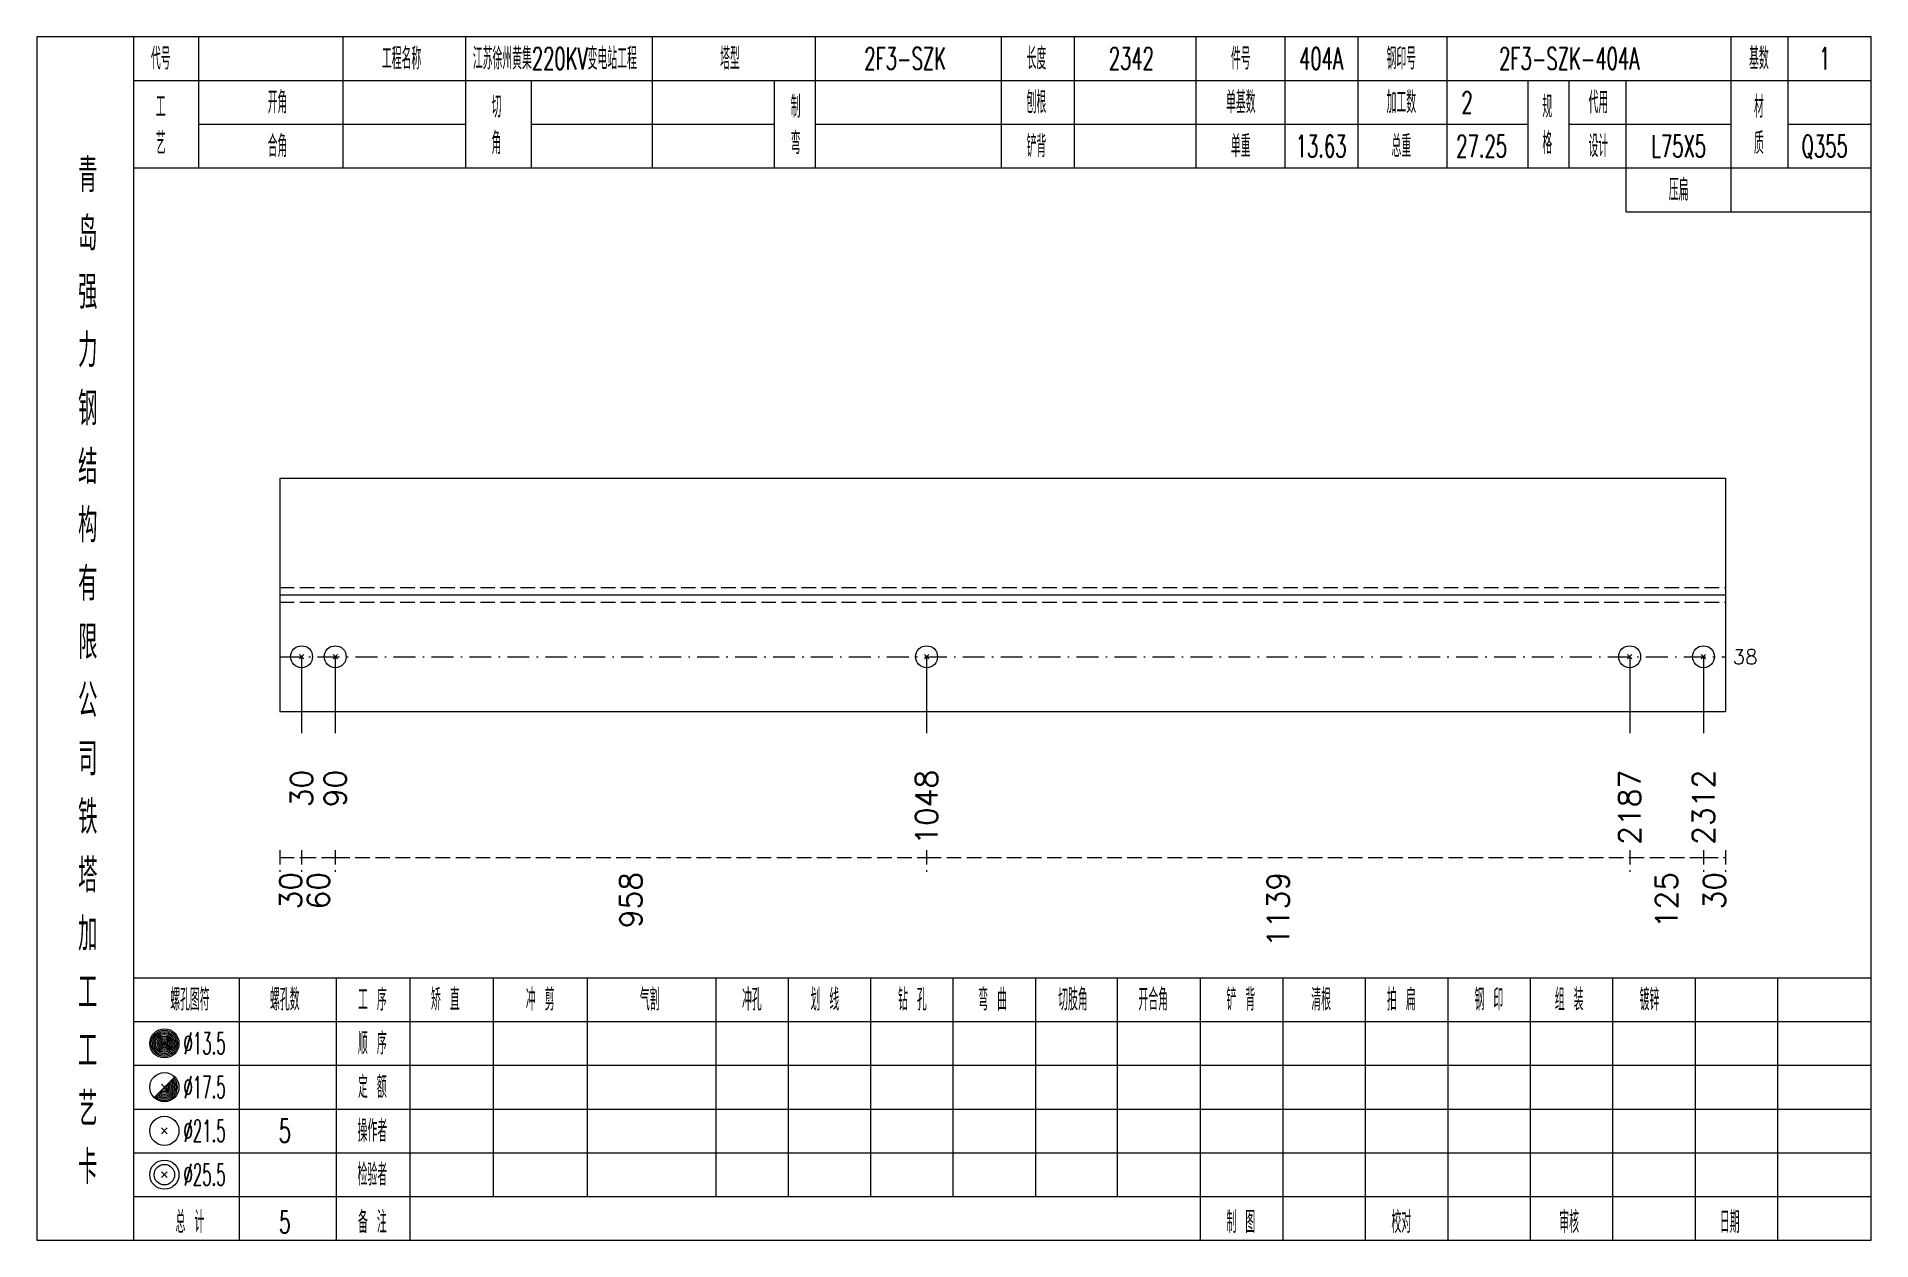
# Model space of a CAD drawing. Extents: x 0 to 4623, y -1159 to 4890.
# Drawn here: x 0 to 251.4, y 2925 to 3090 of the extents above; entities that cross this region are included whole.
import ezdxf
from ezdxf.enums import TextEntityAlignment as Align

# ---------------------------------------------------------------- set-up
doc = ezdxf.new("R2010")
doc.units = 0
doc.header["$MEASUREMENT"] = 0
doc.linetypes.add('一点画线', pattern=[5.2, 3, -1, 0.2, -1])
doc.linetypes.add('虚线', pattern=[2.75, 2, -0.75])
doc.layers.get('0').update_dxf_attribs({"linetype": 'CONTINUOUS', "lineweight": 25})
for name, color, linetype, lineweight in [('1', 7, 'CONTINUOUS', 25), ('4', 7, 'CONTINUOUS', 25), ('5', 7, 'CONTINUOUS', 25)]:
    doc.layers.add(name, color=color, linetype=linetype, lineweight=lineweight)
doc.styles.get("Standard").update_dxf_attribs({"font": 'simplex.shx', "width": 0.7, "height": 3, "bigfont": 'gbhzfs.shx'})

msp = doc.modelspace()

# ---------------------------------------------------------------- texts
at = {"color": 7, "linetype": 'Continuous', "lineweight": 13}
msp.add_text('38', height=2, dxfattribs=at).set_placement((232.4, 3005), align=Align.MIDDLE_LEFT)
at = {"color": 8, "linetype": 'Continuous', "lineweight": 9}
for s, p in [('30', (34.8, 2975.5)), ('60', (38.606, 2975.5)), ('958', (81.429, 2975.5)), ('1139', (170.118, 2975.5)), ('125', (223.345, 2975.5)), ('30', (229.9, 2975.5))]:
    msp.add_text(s, height=3, rotation=90, dxfattribs=at).set_placement(p, align=Align.MIDDLE_RIGHT)
at = {"layer": '1', "color": 7, "linetype": 'Continuous', "lineweight": 13}
for s, p in [('30', (36.3, 2989.5)), ('90', (40.913, 2989.5)), ('1048', (121.946, 2989.5)), ('2187', (218.289, 2989.5)), ('2312', (228.4, 2989.5))]:
    msp.add_text(s, height=3, rotation=90, dxfattribs=at).set_placement(p, align=Align.MIDDLE_RIGHT)
at = {"layer": '4', "color": 1, "linetype": 'Continuous', "lineweight": 13}
for s, height, width, p in [('代号', 3, 0.6, (17, 3087)), ('工程名称', 3, 0.6, (50, 3087)), ('江苏徐州黄集220KV变电站工程', 3, 0.6, (71, 3087)), ('塔型', 3, 0.6, (95, 3087)), ('2F3-SZK', 3, 0.6, (119, 3087)), ('长度', 3, 0.6, (137, 3087)), ('2342', 3, 0.6, (150, 3087)), ('件号', 3, 0.6, (165, 3087)), ('404A', 3, 0.6, (176, 3087)), ('钢印号', 3, 0.6, (187, 3087)), ('2F3-SZK-404A', 3, 0.6, (210, 3087)), ('基数', 3, 0.6, (236, 3087)), ('1', 3, 0.6, (245, 3087)), ('开角', 3, 0.6, (33, 3081)), ('制', 3, 0.6, (104, 3080.4)), ('刨根', 3, 0.6, (137, 3081)), ('单基数', 3, 0.6, (165, 3081)), ('加工数', 3, 0.6, (187, 3081)), ('2', 3, 0.6, (196, 3081)), ('规', 3, 0.6, (207, 3080.4)), ('代用', 3, 0.6, (214, 3081)), ('材', 3, 0.6, (236, 3080.4)), ('工', 3, 0.6, (17, 3080.4)), ('切', 3, 0.6, (63, 3080.4)), ('艺', 3, 0.6, (17, 3075.4)), ('角', 3, 0.6, (63, 3075.4)), ('弯', 3, 0.6, (104, 3075.4)), ('格', 3, 0.6, (207, 3075.4)), ('质', 3, 0.6, (236, 3075.4)), ('合角', 3, 0.6, (33, 3075)), ('铲背', 3, 0.6, (137, 3075)), ('单重', 3, 0.6, (165, 3075)), ('13.63', 3, 0.6, (176, 3075)), ('总重', 3, 0.6, (187, 3075)), ('27.25', 3, 0.6, (198, 3075)), ('设计', 3, 0.6, (214, 3075)), ('L75X5', 3, 0.6, (225, 3075)), ('Q355', 3, 0.6, (245, 3075)), ('青', 4.6, 0.8, (7, 3071)), ('压扁', 3, 0.6, (225, 3069)), ('岛', 4.6, 0.8, (7, 3063)), ('强', 4.6, 0.8, (7, 3055)), ('力', 4.6, 0.8, (7, 3047)), ('钢', 4.6, 0.8, (7, 3039)), ('结', 4.6, 0.8, (7, 3031)), ('构', 4.6, 0.8, (7, 3023)), ('有', 4.6, 0.8, (7, 3015)), ('限', 4.6, 0.8, (7, 3007)), ('公', 4.6, 0.8, (7, 2999)), ('司', 4.6, 0.8, (7, 2991)), ('铁', 4.6, 0.8, (7, 2983)), ('塔', 4.6, 0.8, (7, 2975)), ('加', 4.6, 0.8, (7, 2967)), ('工', 4.6, 0.8, (7, 2959)), ('螺孔图符', 3, 0.6, (21, 2958)), ('螺孔数', 3, 0.6, (34, 2958)), ('工 序', 3, 0.6, (46, 2958)), ('矫 直', 3, 0.6, (56, 2958)), ('冲 剪', 3, 0.6, (69, 2958)), ('气割', 3, 0.6, (84, 2958)), ('冲孔', 3, 0.6, (98, 2958)), ('划 线', 3, 0.6, (108, 2958)), ('钻 孔', 3, 0.6, (120, 2958)), ('弯 曲', 3, 0.6, (131, 2958)), ('切肢角', 3, 0.6, (142, 2958)), ('开合角', 3, 0.6, (153, 2958)), ('铲 背', 3, 0.6, (165, 2958)), ('清根', 3, 0.6, (176, 2958)), ('拍 扁', 3, 0.6, (187, 2958)), ('钢 印', 3, 0.6, (199, 2958)), ('组 装', 3, 0.6, (210, 2958)), ('镀锌', 3, 0.6, (221, 2958)), ('工', 4.6, 0.8, (7, 2951)), ('%%C13.5', 3, 0.5, (23, 2952)), ('顺 序', 3, 0.6, (46, 2952)), ('%%C17.5', 3, 0.5, (23, 2946)), ('定 额', 3, 0.6, (46, 2946)), ('艺', 4.6, 0.8, (7, 2943)), ('%%C21.5', 3, 0.5, (23, 2940)), ('5', 3.2, 0.6, (34, 2940)), ('操作者', 3, 0.6, (46, 2940)), ('卡', 4.6, 0.8, (7, 2935)), ('%%C25.5', 3, 0.5, (23, 2934)), ('检验者', 3, 0.6, (46, 2934)), ('总 计', 3, 0.6, (21, 2927.5)), ('5', 3, 0.6, (34, 2927.5)), ('备 注', 3, 0.6, (46, 2927.5)), ('制 图', 3, 0.6, (165, 2927.5)), ('校对', 3, 0.6, (187, 2927.5)), ('审核', 3, 0.6, (210, 2927.5)), ('日期', 3, 0.6, (232, 2927.5))]:
    msp.add_text(s, height=height, dxfattribs=dict(at, width=width)).set_placement(p, align=Align.MIDDLE_CENTER)

# ---------------------------------------------------------------- blocks, each defined once
blk = doc.blocks.new('孔21.5')
at = {"layer": '5', "color": 7, "linetype": 'Continuous', "lineweight": 13}
for p, q in [((-0.2, -0.2), (0.2, 0.2)), ((-0.2, 0.2), (0.2, -0.2))]:
    blk.add_line(p, q, dxfattribs=at)
blk.add_circle((0, 0), 1, dxfattribs=at)

# ---------------------------------------------------------------- linework, layer by layer
at = {"color": 7, "linetype": 'Continuous', "lineweight": 18}
for p, q in [((33.3, 3029.5), (33.3, 2997.5)), ((33.3, 3029.5), (231.4, 3029.5)), ((231.4, 3029.5), (231.4, 2997.5)), ((33.3, 3013.5), (231.4, 3013.5))]:
    msp.add_line(p, q, dxfattribs=at)
at = {"color": 1, "linetype": '虚线', "lineweight": 18}
for p, q in [((33.3, 3014.5), (231.4, 3014.5)), ((33.3, 3012.5), (231.4, 3012.5))]:
    msp.add_line(p, q, dxfattribs=at)
at = {"color": 3, "linetype": '一点画线', "lineweight": 13}
msp.add_line((33.3, 3005), (231.4, 3005), dxfattribs=at)
at = {"color": 7, "linetype": 'Continuous', "lineweight": 13}
for p, q in [((36.3, 3005), (36.3, 2994.5)), ((40.913, 3005), (40.913, 2994.5)), ((121.946, 3005), (121.946, 2994.5)), ((218.289, 3005), (218.289, 2994.5)), ((228.4, 3005), (228.4, 2994.5))]:
    msp.add_line(p, q, dxfattribs=at)
at = {"color": 8, "linetype": '虚线', "lineweight": 9}
for p, q in [((33.3, 2978.5), (33.3, 2975.5)), ((33.3, 2977.5), (36.3, 2977.5)), ((36.3, 2978.5), (36.3, 2975.5)), ((36.3, 2978.5), (36.3, 2975.5)), ((36.3, 2977.5), (40.913, 2977.5)), ((40.913, 2978.5), (40.913, 2975.5)), ((40.913, 2978.5), (40.913, 2975.5)), ((40.913, 2977.5), (121.946, 2977.5)), ((121.946, 2978.5), (121.946, 2975.5)), ((121.946, 2978.5), (121.946, 2975.5)), ((121.946, 2977.5), (218.289, 2977.5)), ((218.289, 2978.5), (218.289, 2975.5)), ((218.289, 2978.5), (218.289, 2975.5)), ((218.289, 2977.5), (228.4, 2977.5)), ((228.4, 2978.5), (228.4, 2975.5)), ((228.4, 2978.5), (228.4, 2975.5)), ((228.4, 2977.5), (231.4, 2977.5)), ((231.4, 2978.5), (231.4, 2975.5))]:
    msp.add_line(p, q, dxfattribs=at)
at = {"layer": '1', "color": 7, "linetype": 'Continuous', "lineweight": 18}
msp.add_line((33.3, 2997.5), (231.4, 2997.5), dxfattribs=at)
at = {"layer": '4', "color": 1, "linetype": 'Continuous', "lineweight": 18}
for p, q in [((13.3, 2925), (13.3, 3090)), ((22.2, 3072), (22.2, 3090)), ((42, 3072), (42, 3090)), ((58.8, 3072), (58.8, 3090)), ((84.4, 3072), (84.4, 3090)), ((106.7, 3072), (106.7, 3090)), ((132.2, 3072), (132.2, 3090)), ((142.2, 3072), (142.2, 3090)), ((158.9, 3072), (158.9, 3090)), ((171.1, 3072), (171.1, 3090)), ((181.1, 3072), (181.1, 3090)), ((193.3, 3072), (193.3, 3090)), ((232.2, 3066), (232.2, 3090)), ((240, 3072), (240, 3090)), ((13.3, 3084), (251.4, 3084)), ((67.8, 3072), (67.8, 3084)), ((101.1, 3072), (101.1, 3084)), ((204.4, 3072), (204.4, 3084)), ((210, 3072), (210, 3084)), ((217.8, 3066), (217.8, 3084)), ((22.2, 3078), (58.8, 3078)), ((67.8, 3078), (101.1, 3078)), ((106.7, 3078), (204.4, 3078)), ((210, 3078), (232.2, 3078)), ((240, 3078), (251.4, 3078)), ((13.3, 3072), (251.4, 3072)), ((217.8, 3066), (251.4, 3066)), ((13.3, 2961), (251.4, 2961)), ((27.8, 2925), (27.8, 2961)), ((41.1, 2925), (41.1, 2961)), ((51.2, 2925), (51.2, 2961)), ((62.6, 2931), (62.6, 2961)), ((75.5, 2931), (75.5, 2961)), ((93.1, 2931), (93.1, 2961)), ((103, 2931), (103, 2961)), ((114.3, 2931), (114.3, 2961)), ((125.6, 2931), (125.6, 2961)), ((136.9, 2931), (136.9, 2961)), ((148.1, 2931), (148.1, 2961)), ((159.5, 2931), (159.5, 2961)), ((170.8, 2931), (170.8, 2961)), ((182.1, 2931), (182.1, 2961)), ((193.4, 2931), (193.4, 2961)), ((204.7, 2931), (204.7, 2961)), ((216, 2931), (216, 2961)), ((227.3, 2931), (227.3, 2961)), ((238.6, 2931), (238.6, 2961)), ((13.3, 2955), (251.4, 2955)), ((13.3, 2949), (251.4, 2949)), ((13.3, 2943), (251.4, 2943)), ((13.3, 2937), (251.4, 2937)), ((13.3, 2931), (251.4, 2931)), ((159.5, 2925), (159.5, 2931)), ((170.8, 2925), (170.8, 2931)), ((182.1, 2925), (182.1, 2931)), ((193.4, 2925), (193.4, 2931)), ((204.7, 2925), (204.7, 2931)), ((216, 2925), (216, 2931)), ((227.3, 2925), (227.3, 2931)), ((238.6, 2925), (238.6, 2931))]:
    msp.add_line(p, q, dxfattribs=at)
at = {"layer": '4', "color": 7, "linetype": 'Continuous', "lineweight": 13}
for p, q in [((17.3, 2951.8), (17.7, 2952.2)), ((17.7, 2951.8), (17.3, 2952.2)), ((16.086, 2944.586), (18.914, 2947.414)), ((17.1, 2946.4), (17.9, 2945.6)), ((17.1, 2939.6), (17.9, 2940.4)), ((17.1, 2940.4), (17.9, 2939.6)), ((17.1, 2933.6), (17.9, 2934.4)), ((17.1, 2934.4), (17.9, 2933.6))]:
    msp.add_line(p, q, dxfattribs=at)
at = {"layer": '4', "color": 1, "linetype": 'Continuous', "lineweight": 18}
msp.add_lwpolyline([(0, 3090), (0, 2925), (251.4, 2925), (251.4, 3090)], close=True, dxfattribs=at)
at = {"layer": '4', "color": 7, "linetype": 'Continuous', "lineweight": 13}
for centre, radius in [((17.5, 2952), 2), ((17.5, 2952), 1.8), ((17.5, 2952), 1.6), ((17.5, 2952), 1.4), ((17.5, 2952), 1.2), ((17.5, 2952), 1), ((17.5, 2952), 0.8), ((17.5, 2952), 0.6), ((17.5, 2952), 0.4), ((17.5, 2952), 0.2), ((17.5, 2946), 2), ((17.5, 2940), 2), ((17.5, 2934), 2), ((17.5, 2934), 1.4)]:
    msp.add_circle(centre, radius, dxfattribs=at)
for radius in [1.8, 1.6, 1.4, 1.2, 1, 0.8, 0.6, 0.4, 0.2]:
    msp.add_arc((17.5, 2946), radius, 225, 45, dxfattribs=at)

# ---------------------------------------------------------------- block references
at = {"layer": '1', "color": 7, "linetype": 'Continuous', "lineweight": 13, "xscale": 1.5, "yscale": 1.5, "zscale": 1.5}
for p in [(36.3, 3005), (40.913, 3005), (121.946, 3005), (218.289, 3005), (228.4, 3005)]:
    msp.add_blockref('孔21.5', p, dxfattribs=at)

msp.set_redraw_order([(e.dxf.handle, doc.entitydb.next_handle()) for e in msp.query("TEXT MTEXT ATTDEF DIMENSION ARC_DIMENSION")])  # texts and dimensions are drawn at this point

doc.saveas('drawing.dxf')
